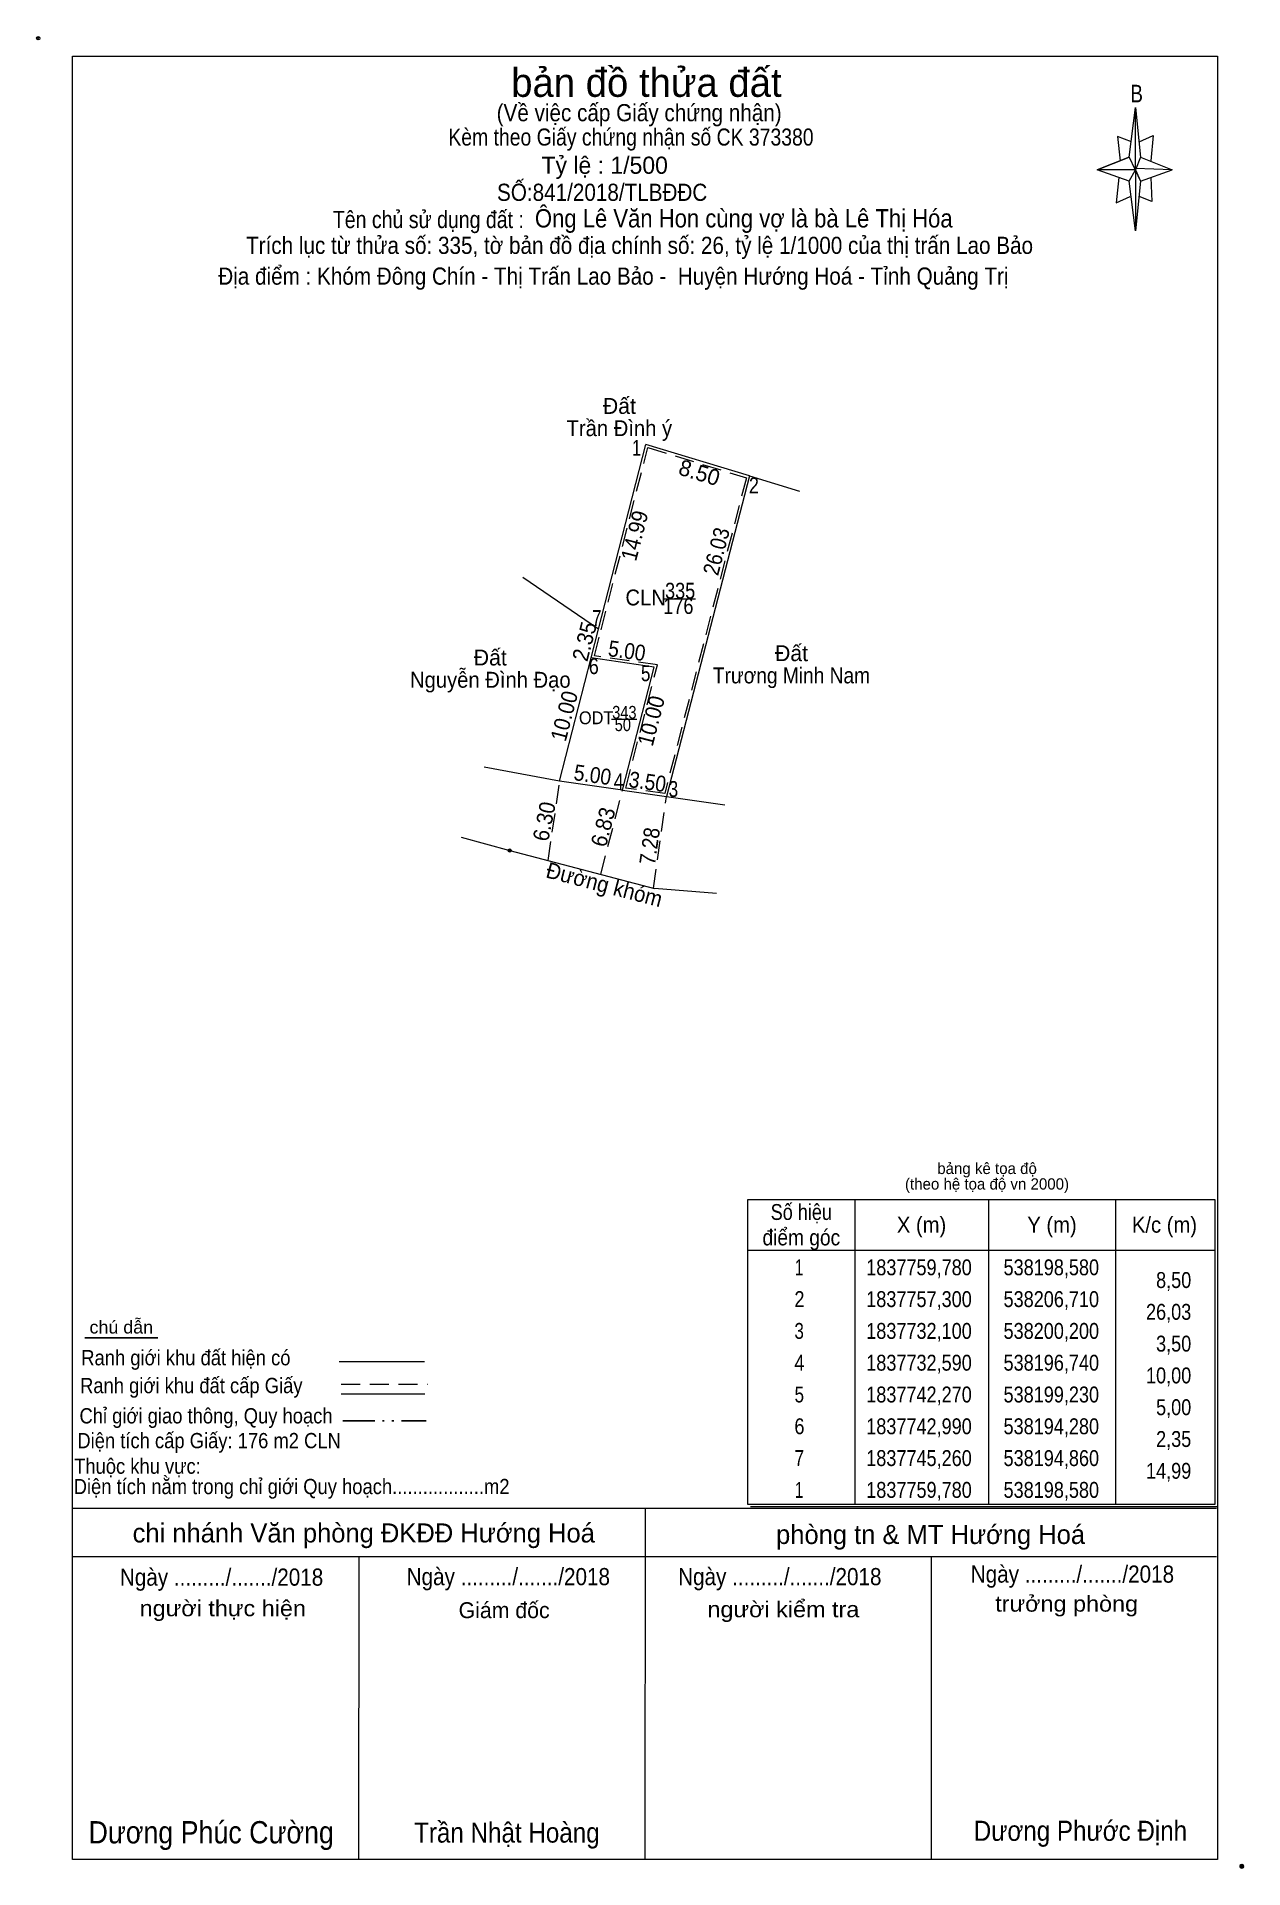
# Model space of a CAD drawing. Header units: metres. Extents: x 537777 to 538246, y 1837648 to 1837817.
# Drawn here: x 538150.7 to 538245.5, y 1837647.8 to 1837791.8 of the extents above; entities that cross this region are included whole.
import ezdxf
from ezdxf.enums import TextEntityAlignment as Align

# ---------------------------------------------------------------- set-up
doc = ezdxf.new("R2010")
doc.units = ezdxf.units.M
doc.header["$LTSCALE"] = 0.5
doc.header["$PDMODE"] = 32
doc.header["$PDSIZE"] = 0.25
doc.linetypes.add('DASH_DOUBLE_DOT', pattern=[9.2, 5, -1.2, 0.3, -1.2, 0.3, -1.2])
doc.linetypes.add('MEDIUM_DASHED', pattern=[4.5, 3, -1.5])
doc.layers.add('7', color=7, linetype='Continuous', lineweight=13)
doc.layers.add('8', color=7, linetype='Continuous')

msp = doc.modelspace()

# ---------------------------------------------------------------- texts
at = {"layer": '7'}
for s, height, p in [('bản đồ thửa đất', 2.25, (538198.615, 1837787.11)), ('Tỷ lệ : 1/500', 1.35, (538195.335, 1837781.06)), ('Đất', 1.25, (538196.49, 1837762.18)), ('Đất', 1.25, (538186.34, 1837742.4)), ('Đất', 1.25, (538210.02, 1837742.74)), ('bảng kê tọa độ', 0.885, (538225.39, 1837702.41)), ('(theo hệ tọa độ vn 2000)', 0.885, (538225.385, 1837701.19)), ('chi nhánh Văn phòng ĐKĐĐ Hướng Hoá', 1.5, (538176.395, 1837673.44)), ('phòng tn & MT Hướng Hoá', 1.5, (538220.95, 1837673.32)), ('Giám đốc', 1.25, (538187.43, 1837667.49))]:
    msp.add_text(s, height=height, dxfattribs=at).set_placement(p, align=Align.CENTER)
for s, height, width, p in [('B', 1.378, 0.8, (538237.15, 1837786.68)), ('(Về việc cấp Giấy chứng nhận)', 1.35, 0.9, (538198.045, 1837785.19)), ('SỐ:841/2018/TLBĐĐC', 1.35, 0.9, (538195.135, 1837778.93)), ('Tên chủ sử dụng đất :', 1.35, 0.85, (538181.475, 1837776.79)), ('Trích lục từ thửa số: 335, tờ bản đồ địa chính số: 26, tỷ lệ 1/1000 của thị trấn Lao Bảo', 1.35, 0.9, (538198.075, 1837774.76)), ('Địa điểm : Khóm Đông Chín - Thị Trấn Lao Bảo -  Huyện Hướng Hoá - Tỉnh Quảng Trị ', 1.35, 0.9, (538196.245, 1837772.34)), ('Trần Đình ý', 1.25, 0.95, (538196.485, 1837760.43)), ('CLN', 1.25, 0.95, (538198.555, 1837747.12)), ('335', 1.25, 0.85, (538201.265, 1837747.65)), ('176', 1.25, 0.85, (538201.125, 1837746.45)), ('Nguyễn Đình Đạo', 1.25, 0.95, (538186.345, 1837740.65)), ('Trương Minh Nam', 1.25, 0.9, (538210.015, 1837740.99)), ('ODT', 1.01, 0.95, (538194.665, 1837737.78)), ('343', 1.01, 0.85, (538196.88, 1837738.21)), ('50', 1.01, 0.85, (538196.76, 1837737.24)), ('Số hiệu', 1.25, 0.85, (538210.79, 1837698.8)), ('X (m)', 1.25, 0.95, (538220.24, 1837697.8)), ('Y (m)', 1.25, 0.95, (538230.495, 1837697.8)), ('K/c (m)', 1.25, 0.95, (538239.335, 1837697.8)), ('điểm góc', 1.25, 0.9, (538210.79, 1837696.8)), (' 1', 1.25, 0.75, (538210.44, 1837694.45)), ('1837759,780', 1.25, 0.85, (538220.04, 1837694.45)), ('538198,580', 1.25, 0.85, (538230.44, 1837694.45)), (' 2', 1.25, 0.85, (538210.445, 1837691.95)), ('1837757,300', 1.25, 0.85, (538220.04, 1837691.95)), ('538206,710', 1.25, 0.85, (538230.44, 1837691.95)), ('chú dẫn', 0.9998, 1.05, (538157.34, 1837689.87)), (' 3', 1.25, 0.8, (538210.435, 1837689.45)), ('1837732,100', 1.25, 0.85, (538220.04, 1837689.45)), ('538200,200', 1.25, 0.85, (538230.44, 1837689.45)), ('Ranh giới khu đất hiện có ', 1.2, 0.9, (538162.615, 1837687.37)), (' 4', 1.25, 0.85, (538210.44, 1837686.95)), ('1837732,590', 1.25, 0.85, (538220.04, 1837686.95)), ('538196,740', 1.25, 0.85, (538230.44, 1837686.95)), ('Ranh giới khu đất cấp Giấy', 1.2, 0.9, (538162.84, 1837685.18)), (' 5', 1.25, 0.8, (538210.445, 1837684.45)), ('1837742,270', 1.25, 0.85, (538220.04, 1837684.45)), ('538199,230', 1.25, 0.85, (538230.44, 1837684.45)), ('Chỉ giới giao thông, Quy hoạch', 1.2, 0.9, (538164, 1837682.8)), (' 6', 1.25, 0.85, (538210.445, 1837681.95)), ('1837742,990', 1.25, 0.85, (538220.04, 1837681.95)), ('538194,280', 1.25, 0.85, (538230.44, 1837681.95)), ('Diện tích cấp Giấy: 176 m2 CLN', 1.2, 0.9, (538164.24, 1837680.85)), (' 7', 1.25, 0.8, (538210.445, 1837679.45)), ('1837745,260', 1.25, 0.85, (538220.04, 1837679.45)), ('538194,860', 1.25, 0.85, (538230.44, 1837679.45)), ('Thuộc khu vực: ', 1.2, 0.9, (538158.81, 1837678.84)), ('Diện tích nằm trong chỉ giới Quy hoạch..................m2', 1.2, 0.9, (538170.725, 1837677.24)), (' 1', 1.25, 0.75, (538210.44, 1837676.95)), ('1837759,780', 1.25, 0.85, (538220.04, 1837676.95)), ('538198,580', 1.25, 0.85, (538230.44, 1837676.95)), ('Ngày ........./......./2018', 1.35, 0.9, (538232.1, 1837670.28)), ('Ngày ........./......./2018', 1.35, 0.9, (538165.22, 1837670.04)), ('Ngày ........./......./2018', 1.35, 0.9, (538187.76, 1837670.08)), ('Ngày ........./......./2018', 1.35, 0.9, (538209.1, 1837670.08)), ('người thực hiện', 1.25, 1.1, (538165.315, 1837667.64)), ('người kiểm tra', 1.25, 1.1, (538209.38, 1837667.56)), (' trưởng phòng', 1.25, 1.1, (538231.39, 1837668)), ('Dương Phúc Cường', 1.75, 0.9, (538164.405, 1837649.78)), ('Trần Nhật Hoàng', 1.58, 0.9, (538187.645, 1837649.84)), ('Dương Phước Định', 1.58, 0.9, (538232.73, 1837649.98))]:
    msp.add_text(s, height=height, dxfattribs=dict(at, width=width)).set_placement(p, align=Align.CENTER)
at = {"layer": '7', "width": 0.9}
msp.add_text('Ông Lê Văn Hon cùng vợ là bà Lê Thị Hóa', height=1.44, dxfattribs=at).set_placement((538189.85, 1837776.84))
at = {"layer": '7'}
for s, width, p in [(' 1', 0.75, (538198.19, 1837758.89)), (' 2', 0.85, (538207.46, 1837755.94)), (' 7', 0.8, (538195.08, 1837745.5)), (' 6', 0.85, (538194.87, 1837741.72)), (' 5', 0.8, (538198.93, 1837741.16)), (' 4', 0.85, (538196.83, 1837732.66)), (' 3', 0.8, (538201.11, 1837732.06)), ('8,50', 0.85, (538241.44, 1837693.45)), ('26,03', 0.85, (538241.44, 1837690.95)), ('3,50', 0.85, (538241.44, 1837688.45)), ('10,00', 0.85, (538241.44, 1837685.95)), ('5,00', 0.85, (538241.44, 1837683.45)), ('2,35', 0.85, (538241.44, 1837680.95)), ('14,99', 0.85, (538241.44, 1837678.45))]:
    msp.add_text(s, height=1.25, dxfattribs=dict(at, width=width)).set_placement(p, align=Align.RIGHT)
msp.add_text('8.50', height=1.25, rotation=343.036, dxfattribs=at).set_placement((538202.5977, 1837756.964), align=Align.CENTER)
for s, rotation, width, p in [('14.99', 75.618, 0.95, (538198.2884, 1837752.4548)), ('26.03', 75.515, 0.9, (538204.7153, 1837751.2187)), ('2.35', 75.618, 0.95, (538194.352, 1837744.1398)), ('5.00', 351.879, 0.9, (538196.9967, 1837742.9393)), ('10.00', 75.618, 0.95, (538192.761, 1837738.2748)), ('10.00', 75.618, 0.95, (538199.591, 1837737.8948)), ('5.00', 351.879, 0.9, (538194.2967, 1837733.1893)), ('3.50', 351.879, 0.9, (538198.6167, 1837732.6393)), ('6.30', 78.527, 0.95, (538191.1956, 1837730.0157)), ('6.83', 75.496, 0.95, (538195.8138, 1837729.5435)), ('7.28', 81.87, 0.9, (538199.4874, 1837728.1116)), ('Đường khóm', 345.326, 0.95, (538195.1517, 1837724.5662))]:
    msp.add_text(s, height=1.25, rotation=rotation, dxfattribs=dict(at, width=width)).set_placement(p, align=Align.CENTER)
at = {"layer": '8', "width": 0.85}
msp.add_text('Kèm theo Giấy chứng nhận số CK 373380', height=1.34, dxfattribs=at).set_placement((538197.4, 1837783.28), align=Align.CENTER)

# ---------------------------------------------------------------- linework, layer by layer
at = {"layer": '7'}
for p, q in [((538236.55, 1837782.38), (538237.05, 1837786.28)), ((538236.55, 1837780.48), (538234.05, 1837781.38)), ((538237.45, 1837782.38), (538239.95, 1837781.38)), ((538237.45, 1837780.48), (538237.05, 1837776.58)), ((538238.25, 1837780.78), (538238.35, 1837778.88)), ((538238.35, 1837778.88), (538237.35, 1837779.28)), ((538194.86, 1837745.26), (538198.58, 1837759.78)), ((538206.71, 1837757.3), (538198.58, 1837759.78)), ((538206.71, 1837757.3), (538200.2, 1837732.1)), ((538206.71, 1837757.3), (538210.66, 1837756.1)), ((538194.86, 1837745.26), (538188.9, 1837749.31)), ((538200.04, 1837747.63), (538202.47, 1837747.63)), ((538194.28, 1837742.99), (538194.86, 1837745.26)), ((538191.79, 1837733.3), (538194.28, 1837742.99)), ((538195.88, 1837738.19), (538197.85, 1837738.19)), ((538191.79, 1837733.3), (538185.86, 1837734.4)), ((538196.74, 1837732.59), (538191.79, 1837733.3)), ((538196.74, 1837732.59), (538200.2, 1837732.1)), ((538200.2, 1837732.1), (538204.78, 1837731.45)), ((538187.87, 1837727.85), (538199.25, 1837724.87)), ((538204.11, 1837724.46), (538199.25, 1837724.87)), ((538214.99, 1837700.42), (538214.99, 1837676.42)), ((538225.49, 1837700.42), (538225.49, 1837676.42)), ((538235.49, 1837700.42), (538235.49, 1837676.42)), ((538206.59, 1837696.42), (538243.29, 1837696.42)), ((538174.46, 1837687.67), (538181.18, 1837687.67)), ((538174.62, 1837685.14), (538181.2, 1837685.14)), ((538153.51, 1837676.14), (538243.43, 1837676.14)), ((538198.51, 1837648.52), (538198.53, 1837676.14)), ((538153.51, 1837672.34), (538243.43, 1837672.34)), ((538176.01, 1837648.52), (538176.03, 1837672.34)), ((538221.01, 1837648.52), (538221.03, 1837672.34))]:
    msp.add_line(p, q, dxfattribs=at)
at = {"layer": '7', "linetype": 'MEDIUM_DASHED'}
for p, q in [((538190.9, 1837727.06), (538191.79, 1837733.3)), ((538195.03, 1837725.98), (538196.74, 1837732.59)), ((538199.17, 1837724.89), (538200.2, 1837732.1)), ((538174.62, 1837685.89), (538181.41, 1837685.89))]:
    msp.add_line(p, q, dxfattribs=at)
at = {"layer": '7', "lineweight": 25}
msp.add_line((538160.22, 1837689.54), (538154.46, 1837689.54), dxfattribs=at)
at = {"layer": '7', "linetype": 'DASH_DOUBLE_DOT', "lineweight": 25}
msp.add_line((538174.76, 1837683.01), (538181.3, 1837683.01), dxfattribs=at)
at = {"layer": '7'}
for points in [[(538153.51, 1837790.32), (538243.51, 1837790.32), (538243.51, 1837648.52), (538153.51, 1837648.52)], [(538237.05, 1837786.28), (538237.45, 1837782.38), (538237.05, 1837781.38)], [(538237.05, 1837781.38), (538234.05, 1837781.38), (538236.55, 1837782.38), (538237.45, 1837780.48), (538239.95, 1837781.38), (538237.05, 1837781.48)], [(538237.05, 1837781.38), (538237.05, 1837776.58), (538236.55, 1837780.48)], [(538206.59, 1837700.42), (538243.29, 1837700.42), (538243.29, 1837676.42), (538206.59, 1837676.42)]]:
    msp.add_lwpolyline(points, close=True, dxfattribs=at)
for points in [[(538236.75, 1837783.58), (538235.65, 1837783.98), (538235.85, 1837782.08)], [(538237.35, 1837783.58), (538238.45, 1837784.08), (538238.25, 1837782.08)], [(538237.05, 1837781.38), (538236.55, 1837782.38), (538234.05, 1837781.38)], [(538237.05, 1837781.38), (538237.45, 1837780.48), (538239.95, 1837781.38)], [(538235.75, 1837780.78), (538235.55, 1837778.78), (538236.65, 1837779.28)], [(538196.74, 1837732.59), (538199.23, 1837742.27), (538194.28, 1837742.99)], [(538184.06, 1837728.89), (538187.87, 1837727.85), (538199.25, 1837724.87)], [(538243.5, 1837692.75), (538243.5, 1837676.25), (538206.8, 1837676.25)]]:
    msp.add_lwpolyline(points, dxfattribs=at)
at = {"layer": '7', "linetype": 'MEDIUM_DASHED'}
msp.add_lwpolyline([(538198.72, 1837759.53), (538206.47, 1837757.16), (538200.05, 1837732.32), (538196.99, 1837732.76), (538199.48, 1837742.44), (538194.53, 1837743.16), (538195.05, 1837745.21)], close=True, dxfattribs=at)
at = {"layer": '7'}
for p in [(538150.81, 1837791.72), (538187.87, 1837727.85), (538245.41, 1837648.02), (538245.41, 1837647.94)]:
    msp.add_point(p, dxfattribs=at)

msp.set_redraw_order([(e.dxf.handle, doc.entitydb.next_handle()) for e in msp.query("TEXT MTEXT ATTDEF DIMENSION ARC_DIMENSION")])  # texts and dimensions are drawn at this point

doc.saveas('drawing.dxf')
